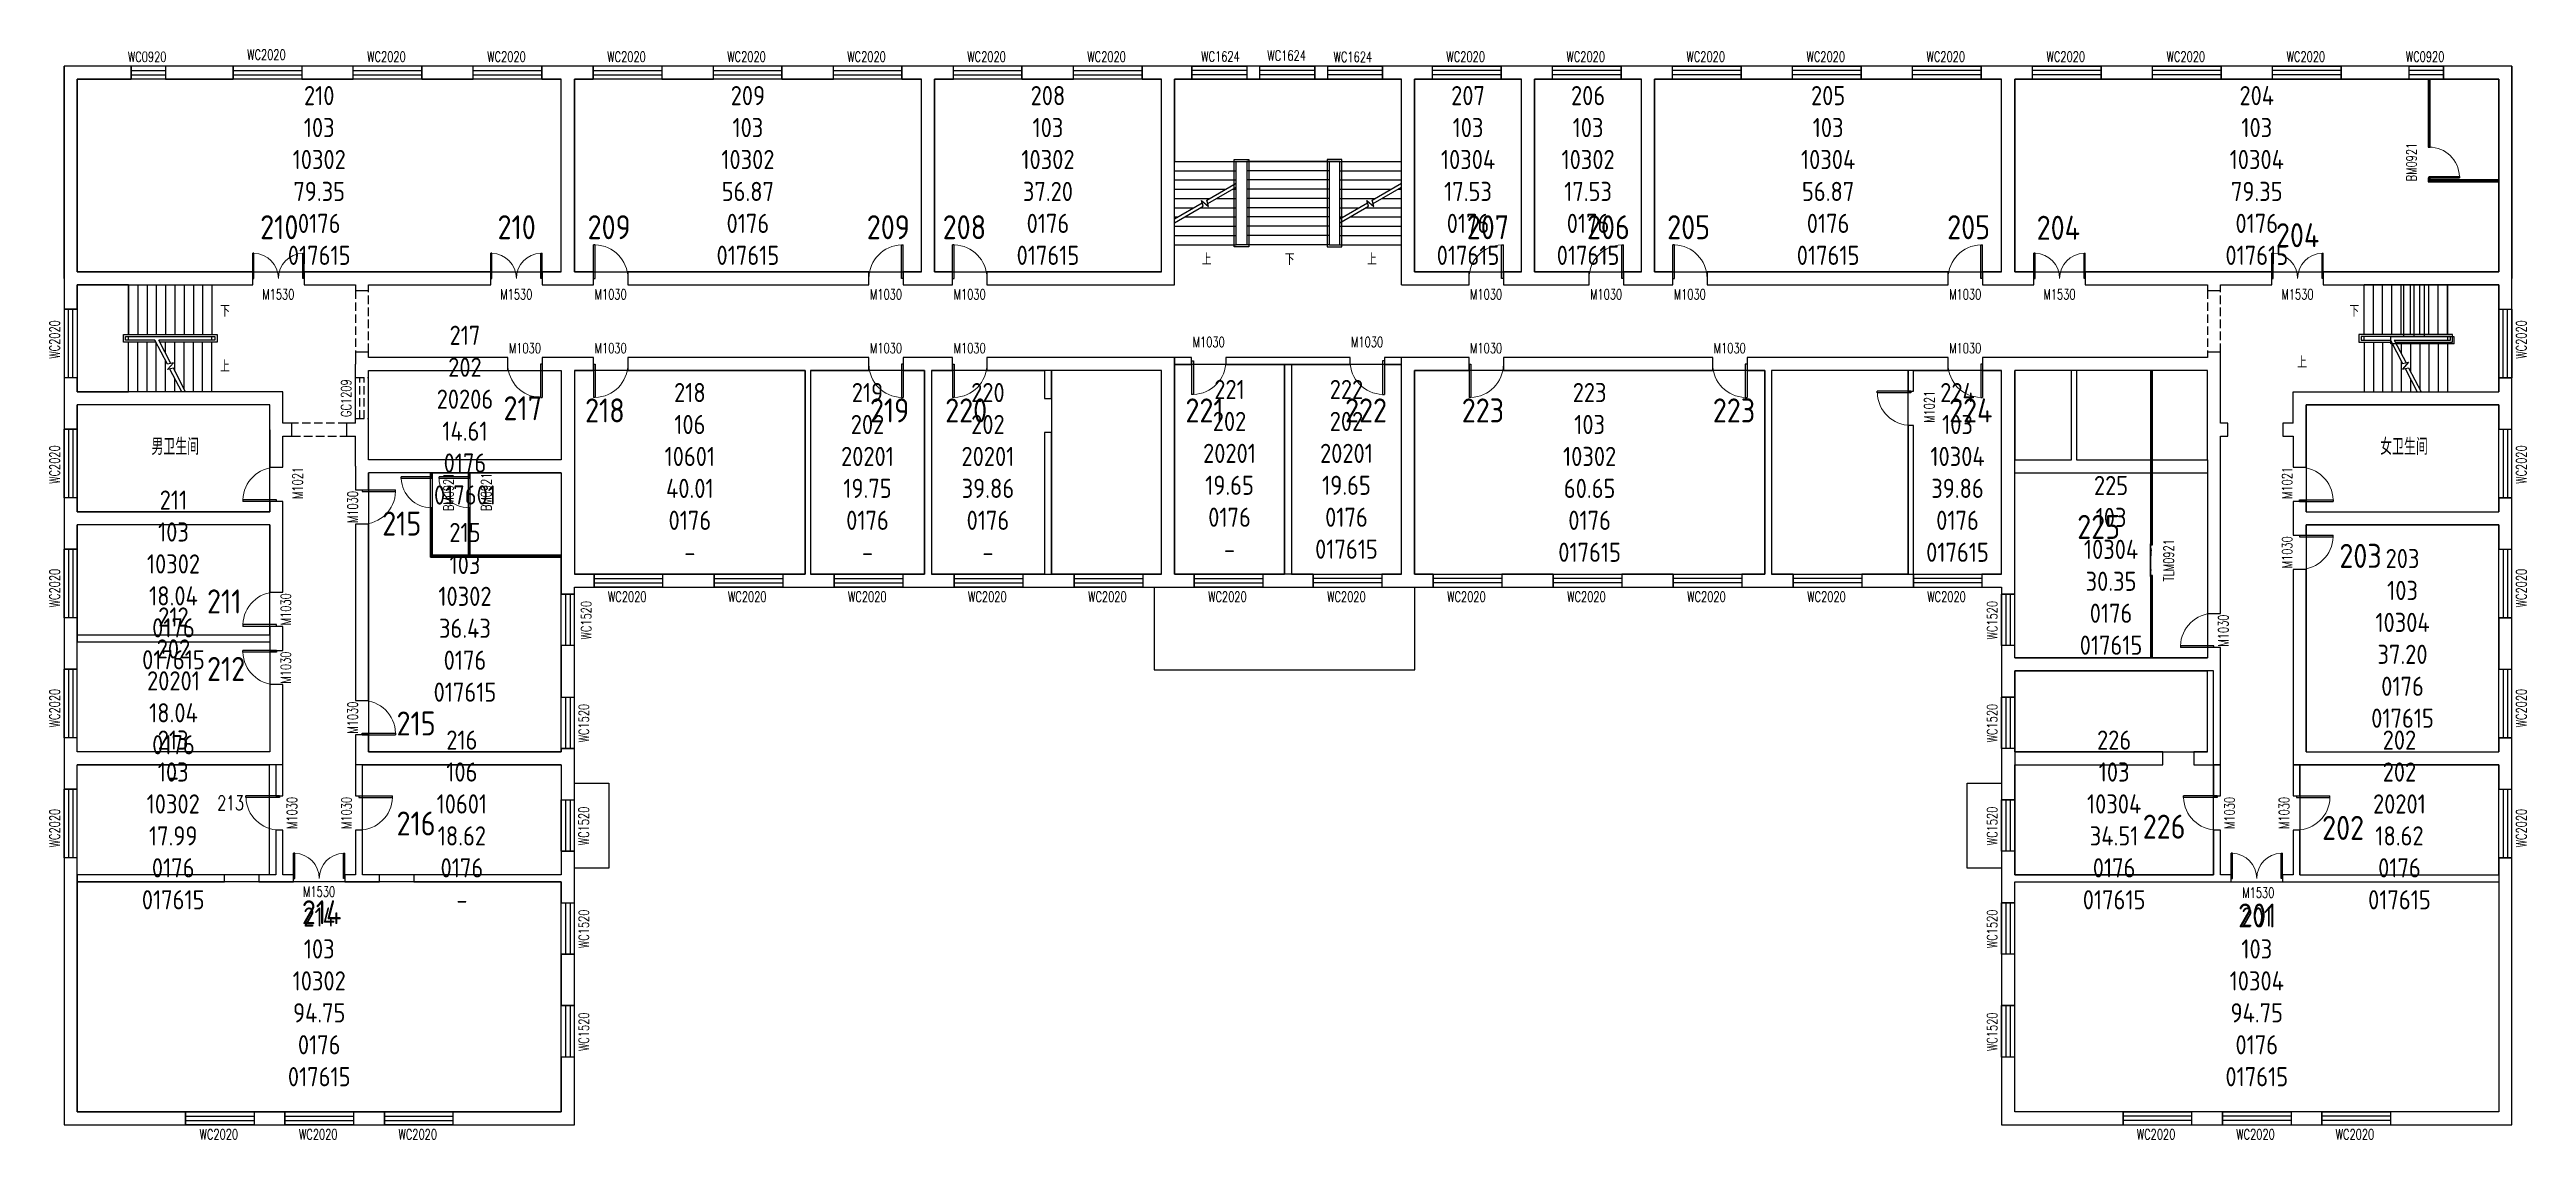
# Model space of a CAD drawing. Extents: x 12744 to 84972, y 151491 to 183278.
import ezdxf

# ---------------------------------------------------------------- set-up
doc = ezdxf.new("R2010")
doc.units = 0
doc.header["$LTSCALE"] = 1000
doc.header["$MEASUREMENT"] = 0
doc.linetypes.add('DASH', pattern=[0.35, 0.25, -0.1])
for name, color, linetype in [('body', 30, 'Continuous'), ('GROS', 6, 'Continuous'), ('name', 1, 'Continuous'), ('RM', 4, 'Continuous'), ('RM$', 5, 'Continuous'), ('RM$TXT', 5, 'Continuous')]:
    doc.layers.add(name, color=color, linetype=linetype)
doc.styles.add('_TCH_DIM', font='SIMPLEX', dxfattribs={"bigfont": 'GBCBIG'})
doc.styles.add('_TCH_SPACE', font='SIMPLEX', dxfattribs={"height": 5, "bigfont": 'GBCBIG'})
doc.styles.add('_TCH_WINDOW', font='SIMPLEX', dxfattribs={"height": 3.5, "bigfont": 'GBCBIG'})
doc.styles.add('HZ', font='gbenor.shx', dxfattribs={"bigfont": 'hztxt.shx'})

msp = doc.modelspace()

# ---------------------------------------------------------------- texts
at = {"layer": 'body', "style": '_TCH_DIM'}
for s, p in [('上', (46344, 176995)), ('下', (48763, 176995)), ('下', (48763, 176995)), ('上', (51164, 176995)), ('下', (17718, 175485)), ('下', (79808, 175485)), ('上', (17718, 173875)), ('上', (78285, 173990))]:
    msp.add_text(s, height=338, dxfattribs=at).set_placement(p)
at = {"layer": 'body', "style": '_TCH_WINDOW', "width": 0.705882}
msp.add_text('GC1209', height=297.5, rotation=90, dxfattribs=at).set_placement((21542, 172560))
at = {"layer": 'name'}
for s, height, style, p in [('210', 700, 'HZ', (18887, 177746)), ('210', 700, 'HZ', (25809, 177746)), ('209', 700, 'HZ', (28435, 177746)), ('209', 700, 'HZ', (36576, 177746)), ('208', 700, 'HZ', (38789, 177746)), ('207', 700, 'HZ', (54071, 177746)), ('206', 700, 'HZ', (57577, 177746)), ('205', 700, 'HZ', (59915, 177746)), ('205', 700, 'HZ', (68080, 177746)), ('204', 700, 'HZ', (70690, 177730)), ('204', 700, 'HZ', (77667, 177513)), ('217', 700, 'HZ', (25982, 172467)), ('218', 700, 'HZ', (28361, 172403)), ('219', 700, 'HZ', (36668, 172403)), ('220', 700, 'HZ', (38862, 172403)), ('221', 700, 'HZ', (45868, 172403)), ('222', 700, 'HZ', (50522, 172403)), ('223', 700, 'HZ', (53925, 172403)), ('223', 700, 'HZ', (61247, 172403)), ('224', 700, 'HZ', (68136, 172403)), ('男卫生间', 482.3, '_TCH_SPACE', (15715, 171455)), ('女卫生间', 482.3, '_TCH_SPACE', (80707, 171455)), ('215', 700, 'HZ', (22445, 169103)), ('225', 700, 'HZ', (71873, 169006)), ('203', 700, 'HZ', (79516, 168161)), ('211', 700, 'HZ', (17337, 166833)), ('212', 700, 'HZ', (17337, 164863)), ('215', 700, 'HZ', (22864, 163273)), ('216', 700, 'HZ', (22864, 160356)), ('226', 700, 'HZ', (73783, 160264)), ('202', 700, 'HZ', (79013, 160228)), ('214', 700, 'HZ', (20103, 157767)), ('201', 700, 'HZ', (76564, 157673))]:
    msp.add_text(s, height=height, dxfattribs=dict(at, style=style)).set_placement(p)
at = {"layer": 'name', "style": '_TCH_SPACE', "width": 0.705882}
msp.add_text('213', height=425, dxfattribs=at).set_placement((17637, 161093))
at = {"layer": 'RM$TXT', "char_height": 558.8, "attachment_point": 8, "style": 'HZ'}
for s, insert in [('210^M^J103^M^J10302^M^J79.35^M^J0176^M^J017615^M^J', (20608, 176997)), ('209^M^J103^M^J10302^M^J56.87^M^J0176^M^J017615^M^J', (33108, 176997)), ('208^M^J103^M^J10302^M^J37.20^M^J0176^M^J017615^M^J', (41858, 176997)), ('207^M^J103^M^J10304^M^J17.53^M^J0176^M^J017615^M^J', (54108, 176997)), ('206^M^J103^M^J10302^M^J17.53^M^J0176^M^J017615^M^J', (57608, 176997)), ('205^M^J103^M^J10304^M^J56.87^M^J0176^M^J017615^M^J', (64608, 176997)), ('204^M^J103^M^J10304^M^J79.35^M^J0176^M^J017615^M^J', (77108, 176997)), ('217^M^J202^M^J20206^M^J14.61^M^J0176^M^J017601^M^J', (24858, 170007)), ('218^M^J106^M^J10601^M^J40.01^M^J0176^M^J-^M^J', (31416, 168337)), ('219^M^J202^M^J20201^M^J19.75^M^J0176^M^J-^M^J', (36596, 168337)), ('220^M^J202^M^J20201^M^J39.86^M^J0176^M^J-^M^J', (40108, 168337)), ('221^M^J202^M^J20201^M^J19.65^M^J0176^M^J-^M^J', (47153, 168427)), ('222^M^J202^M^J20201^M^J19.65^M^J0176^M^J017615^M^J', (50563, 168427)), ('223^M^J103^M^J10302^M^J60.65^M^J0176^M^J017615^M^J', (57653, 168337)), ('224^M^J103^M^J10304^M^J39.86^M^J0176^M^J017615^M^J', (68381, 168337)), ('225^M^J103^M^J10304^M^J30.35^M^J0176^M^J017615^M^J', (72858, 165627)), ('211^M^J103^M^J10302^M^J18.04^M^J0176^M^J017615^M^J', (16358, 165202)), ('215^M^J103^M^J10302^M^J36.43^M^J0176^M^J017615^M^J', (24858, 164257)), ('203^M^J103^M^J10304^M^J37.20^M^J0176^M^J017615^M^J', (81358, 163497)), ('212^M^J202^M^J20201^M^J18.04^M^J0176^M^J-^M^J', (16358, 161792)), ('213^M^J103^M^J10302^M^J17.99^M^J0176^M^J017615^M^J', (16350, 158202)), ('216^M^J106^M^J10601^M^J18.62^M^J0176^M^J-^M^J', (24768, 158202)), ('226^M^J103^M^J10304^M^J34.51^M^J0176^M^J017615^M^J', (72948, 158202)), ('202^M^J202^M^J20201^M^J18.62^M^J0176^M^J017615^M^J', (81268, 158202)), ('214^M^J103^M^J10302^M^J94.75^M^J0176^M^J017615^M^J', (20608, 153042)), ('201^M^J103^M^J10304^M^J94.75^M^J0176^M^J017615^M^J', (77108, 153042))]:
    msp.add_mtext(s, dxfattribs=dict(at, insert=insert))

# ---------------------------------------------------------------- blocks, each defined once
blk = doc.blocks.new('$TCHSYS$WIN2D')
for p, q in [((-0.5, 0.5), (0.5, 0.5)), ((-0.5, 0.5), (-0.5, -0.5)), ((0.5, 0.5), (0.5, -0.5)), ((0.5, 0.167), (-0.5, 0.167)), ((0.5, -0.167), (-0.5, -0.167)), ((-0.5, -0.5), (0.5, -0.5))]:
    blk.add_line(p, q)
blk = doc.blocks.new('$DorLib2D$00000002')
for p, q in [((-0.5, 0), (-0.5, 0.4875)), ((-0.475, 0.4875), (-0.5, 0.4875)), ((-0.475, 0), (-0.475, 0.4875)), ((0.475, 0), (0.475, 0.4875)), ((0.475, 0.4875), (0.5, 0.4875)), ((0.5, 0), (0.5, 0.4875)), ((-0.5, 0), (-0.475, 0)), ((0.5, 0), (0.475, 0))]:
    blk.add_line(p, q)
at = {"lineweight": 13}
for centre, start, end in [((-0.4875, 0), 0, 88.53072), ((0.4875, 0), 91.46928, 180)]:
    blk.add_arc(centre, 0.4875, start, end, dxfattribs=at)
blk = doc.blocks.new('$DorLib2D$00000001')
for p, q in [((0.45, 0.975), (0.5, 0.975)), ((0.45, 0), (0.45, 0.975)), ((0.5, 0), (0.5, 0.975)), ((0.5, 0), (0.45, 0))]:
    blk.add_line(p, q)
at = {"lineweight": 13}
blk.add_arc((0.475, 0), 0.975, 91.46928, 180, dxfattribs=at)
blk = doc.blocks.new('$DorLib2D$00000130')
at = {"color": 0, "linetype": 'Continuous'}
for p, q in [((-0.533, 0.66), (-0.533, 0.513)), ((0, 0.66), (-0.533, 0.66)), ((0, 0.513), (-0.533, 0.513)), ((-0.385, 0.269), (-0.14, 0.269)), ((-0.385, 0.269), (-0.3, 0.214)), ((-0.3, 0.214), (-0.3, 0.269)), ((0, 0.513), (0, 0.66)), ((0.533, 0.66), (0, 0.66)), ((0.533, 0.513), (0, 0.513)), ((0.385, 0.269), (0.14, 0.269)), ((0.3, 0.214), (0.3, 0.269)), ((0.385, 0.269), (0.3, 0.214)), ((0.533, 0.66), (0.533, 0.513))]:
    blk.add_line(p, q, dxfattribs=at)

# ---------------------------------------------------------------- linework, layer by layer
msp.add_line((82168, 182415), (82108, 182415))
at = {"layer": 'body'}
for p, q in [((15123, 182795), (13168, 182795)), ((13168, 176605), (13168, 182795)), ((15123, 182415), (15123, 182795)), ((18101, 182795), (16123, 182795)), ((16123, 182795), (16123, 182415)), ((18101, 182415), (18101, 182795)), ((21601, 182795), (20101, 182795)), ((20101, 182795), (20101, 182415)), ((21601, 182415), (21601, 182795)), ((25101, 182795), (23601, 182795)), ((23601, 182795), (23601, 182415)), ((25101, 182415), (25101, 182795)), ((27858, 182795), (27101, 182795)), ((27101, 182795), (27101, 182415)), ((28601, 182795), (27858, 182795)), ((28601, 182415), (28601, 182795)), ((32101, 182795), (30601, 182795)), ((30601, 182795), (30601, 182415)), ((32101, 182415), (32101, 182795)), ((35601, 182795), (34101, 182795)), ((34101, 182795), (34101, 182415)), ((35601, 182415), (35601, 182795)), ((38358, 182795), (37601, 182795)), ((37601, 182795), (37601, 182415)), ((39101, 182795), (38358, 182795)), ((39101, 182415), (39101, 182795)), ((42601, 182795), (41101, 182795)), ((41101, 182795), (41101, 182415)), ((42601, 182415), (42601, 182795)), ((45358, 182795), (44601, 182795)), ((44601, 182795), (44601, 182415)), ((46056, 182795), (45358, 182795)), ((46056, 182415), (46056, 182795)), ((48036, 182795), (47656, 182795)), ((47656, 182795), (47656, 182415)), ((48036, 182415), (48036, 182795)), ((50016, 182795), (49636, 182795)), ((49636, 182795), (49636, 182415)), ((50016, 182415), (50016, 182795)), ((52358, 182795), (51616, 182795)), ((51616, 182795), (51616, 182415)), ((53071, 182795), (52358, 182795)), ((53071, 182415), (53071, 182795)), ((55858, 182795), (55071, 182795)), ((55071, 182795), (55071, 182415)), ((56571, 182795), (55858, 182795)), ((56571, 182415), (56571, 182795)), ((59358, 182795), (58571, 182795)), ((58571, 182795), (58571, 182415)), ((60071, 182795), (59358, 182795)), ((60071, 182415), (60071, 182795)), ((63571, 182795), (62071, 182795)), ((62071, 182795), (62071, 182415)), ((63571, 182415), (63571, 182795)), ((67071, 182795), (65571, 182795)), ((65571, 182795), (65571, 182415)), ((67071, 182415), (67071, 182795)), ((69858, 182795), (69071, 182795)), ((69071, 182795), (69071, 182415)), ((70571, 182795), (69858, 182795)), ((70571, 182415), (70571, 182795)), ((74071, 182795), (72571, 182795)), ((72571, 182795), (72571, 182415)), ((74071, 182415), (74071, 182795)), ((77571, 182795), (76071, 182795)), ((76071, 182795), (76071, 182415)), ((77571, 182415), (77571, 182795)), ((81548, 182795), (79571, 182795)), ((79571, 182795), (79571, 182415)), ((81548, 182415), (81548, 182795)), ((84548, 182795), (82548, 182795)), ((82548, 182795), (82548, 182415)), ((84548, 182795), (84548, 179453)), ((13548, 182415), (15123, 182415)), ((13548, 176795), (13548, 182415)), ((16123, 182415), (18101, 182415)), ((20101, 182415), (21601, 182415)), ((23601, 182415), (25101, 182415)), ((27101, 182415), (27668, 182415)), ((27668, 176795), (27668, 182415)), ((28048, 182415), (28601, 182415)), ((28048, 176795), (28048, 182415)), ((30601, 182415), (32101, 182415)), ((34101, 182415), (35601, 182415)), ((37601, 182415), (38168, 182415)), ((38168, 176795), (38168, 182415)), ((38548, 182415), (39101, 182415)), ((38548, 176795), (38548, 182415)), ((41101, 182415), (42601, 182415)), ((44601, 182415), (45168, 182415)), ((45168, 176795), (45168, 182415)), ((45548, 182415), (46056, 182415)), ((45548, 176415), (45548, 182415)), ((52168, 182415), (45548, 182415)), ((45548, 182415), (45548, 180015)), ((47656, 182415), (48036, 182415)), ((49636, 182415), (50016, 182415)), ((51616, 182415), (52168, 182415)), ((52168, 176415), (52168, 182415)), ((52168, 180015), (52168, 182415)), ((52548, 182415), (53071, 182415)), ((52548, 176795), (52548, 182415)), ((55071, 182415), (55668, 182415)), ((55668, 176795), (55668, 182415)), ((56048, 182415), (56571, 182415)), ((56048, 176795), (56048, 182415)), ((58571, 182415), (59168, 182415)), ((59168, 176795), (59168, 182415)), ((59548, 182415), (60071, 182415)), ((59548, 176795), (59548, 182415)), ((62071, 182415), (63571, 182415)), ((65571, 182415), (67071, 182415)), ((69071, 182415), (69668, 182415)), ((69668, 176795), (69668, 182415)), ((70048, 182415), (70571, 182415)), ((70048, 176795), (70048, 182415)), ((72571, 182415), (74071, 182415)), ((76071, 182415), (77571, 182415)), ((79571, 182415), (81548, 182415)), ((82108, 182415), (82108, 180433)), ((82128, 180433), (82128, 182415)), ((82148, 180433), (82148, 182415)), ((82168, 180433), (82168, 182415)), ((82548, 182415), (84168, 182415)), ((84168, 182415), (84168, 179453)), ((45548, 178338), (45548, 180015)), ((45548, 180015), (47348, 180015)), ((45548, 180015), (52168, 180015)), ((47288, 177525), (47288, 180075)), ((47288, 180075), (47718, 180075)), ((47348, 179377), (47348, 180015)), ((47348, 177585), (47348, 180015)), ((47348, 180015), (47658, 180015)), ((47658, 180015), (47658, 177585)), ((50058, 180015), (47658, 180015)), ((47658, 180015), (47658, 177585)), ((47718, 180075), (47718, 177525)), ((50428, 180075), (49998, 180075)), ((49998, 180075), (49998, 177525)), ((50058, 180015), (50058, 177585)), ((50368, 180015), (50058, 180015)), ((50058, 180015), (50058, 177585)), ((50368, 178338), (50368, 180015)), ((50368, 180015), (52168, 180015)), ((50368, 177585), (50368, 180015)), ((50428, 177525), (50428, 180075)), ((52168, 179377), (52168, 180015)), ((82108, 180433), (82168, 180433)), ((45548, 179745), (47348, 179745)), ((45548, 179475), (47348, 179475)), ((45548, 179205), (47050, 179205)), ((46495, 178885), (47348, 179377)), ((46522, 178785), (47348, 179261)), ((47250, 179205), (47348, 179205)), ((47348, 177585), (47348, 179261)), ((50058, 179745), (47658, 179745)), ((50058, 179475), (47658, 179475)), ((50058, 179205), (47658, 179205)), ((50368, 179745), (52168, 179745)), ((50368, 179475), (52168, 179475)), ((50368, 179205), (51870, 179205)), ((51315, 178885), (52168, 179377)), ((51342, 178785), (52168, 179261)), ((52070, 179205), (52168, 179205)), ((52168, 177585), (52168, 179261)), ((82168, 179533), (82108, 179533)), ((82108, 179533), (82108, 179423)), ((82108, 179423), (84168, 179423)), ((82128, 179443), (82128, 179533)), ((82128, 179443), (84168, 179443)), ((82148, 179463), (82148, 179533)), ((82148, 179463), (84168, 179463)), ((82168, 179483), (82168, 179533)), ((82168, 179483), (84168, 179483)), ((84168, 179453), (84168, 176795)), ((84548, 179453), (84548, 176605)), ((45548, 178935), (46582, 178935)), ((45548, 178338), (46357, 178805)), ((45548, 178222), (46384, 178705)), ((45548, 178665), (46114, 178665)), ((46314, 178665), (47348, 178665)), ((46384, 178705), (46338, 178877)), ((46338, 178877), (46544, 178704)), ((46544, 178704), (46495, 178885)), ((46782, 178935), (47348, 178935)), ((50058, 178935), (47658, 178935)), ((50058, 178665), (47658, 178665)), ((50368, 178935), (51402, 178935)), ((50368, 178338), (51177, 178805)), ((50368, 178222), (51204, 178705)), ((50368, 178665), (50934, 178665)), ((51134, 178665), (52168, 178665)), ((51204, 178705), (51158, 178877)), ((51158, 178877), (51364, 178704)), ((51364, 178704), (51315, 178885)), ((51602, 178935), (52168, 178935)), ((45548, 178395), (45647, 178395)), ((45548, 177585), (45548, 178222)), ((45548, 178125), (47348, 178125)), ((45548, 177855), (47348, 177855)), ((45847, 178395), (47348, 178395)), ((50058, 178395), (47658, 178395)), ((50058, 178125), (47658, 178125)), ((50058, 177855), (47658, 177855)), ((50368, 178395), (50467, 178395)), ((50368, 177585), (50368, 178222)), ((50368, 178125), (52168, 178125)), ((50368, 177855), (52168, 177855)), ((50667, 178395), (52168, 178395)), ((45548, 177585), (47348, 177585)), ((47718, 177525), (47288, 177525)), ((47658, 177585), (47348, 177585)), ((50058, 177585), (47658, 177585)), ((49998, 177525), (50428, 177525)), ((50058, 177585), (50368, 177585)), ((50368, 177585), (52168, 177585)), ((13168, 176605), (13168, 175705)), ((18668, 176795), (13548, 176795)), ((13548, 175705), (13548, 176415)), ((13548, 176415), (18668, 176415)), ((15048, 176415), (13548, 176415)), ((13548, 176415), (13548, 173295)), ((15048, 176415), (17478, 176415)), ((15048, 176415), (15048, 174965)), ((15048, 174965), (15048, 176415)), ((15318, 176415), (15318, 174965)), ((15588, 176415), (15588, 174965)), ((15858, 176415), (15858, 174965)), ((16128, 176415), (16128, 174965)), ((16398, 176415), (16398, 174965)), ((16668, 176415), (16668, 174965)), ((16938, 176415), (16938, 174965)), ((17208, 176415), (17208, 174965)), ((17478, 176415), (17478, 174965)), ((18668, 176415), (18668, 176795)), ((21858, 176795), (20168, 176795)), ((20168, 176795), (20168, 176415)), ((20168, 176415), (21668, 176415)), ((21668, 176415), (21668, 176255)), ((21668, 176255), (22048, 176255)), ((25608, 176795), (21858, 176795)), ((22048, 176255), (22048, 176415)), ((22048, 176415), (25608, 176415)), ((25608, 176415), (25608, 176795)), ((27668, 176795), (27108, 176795)), ((27108, 176795), (27108, 176415)), ((27108, 176415), (27858, 176415)), ((27858, 176415), (28608, 176415)), ((28608, 176795), (28048, 176795)), ((28608, 176415), (28608, 176795)), ((36638, 176795), (29608, 176795)), ((29608, 176795), (29608, 176415)), ((29608, 176415), (36638, 176415)), ((36638, 176415), (36638, 176795)), ((38168, 176795), (37638, 176795)), ((37638, 176795), (37638, 176415)), ((37638, 176415), (38358, 176415)), ((38358, 176415), (39078, 176415)), ((39078, 176795), (38548, 176795)), ((39078, 176415), (39078, 176795)), ((45168, 176795), (40078, 176795)), ((40078, 176795), (40078, 176415)), ((40078, 176415), (45548, 176415)), ((52168, 176415), (54138, 176415)), ((54138, 176795), (52548, 176795)), ((54138, 176415), (54138, 176795)), ((55668, 176795), (55138, 176795)), ((55138, 176795), (55138, 176415)), ((55138, 176415), (55858, 176415)), ((55858, 176415), (57638, 176415)), ((57638, 176795), (56048, 176795)), ((57638, 176415), (57638, 176795)), ((59168, 176795), (58638, 176795)), ((58638, 176795), (58638, 176415)), ((58638, 176415), (59358, 176415)), ((59358, 176415), (60078, 176415)), ((60078, 176795), (59548, 176795)), ((60078, 176415), (60078, 176795)), ((68108, 176795), (61078, 176795)), ((61078, 176795), (61078, 176415)), ((61078, 176415), (68108, 176415)), ((68108, 176415), (68108, 176795)), ((69668, 176795), (69108, 176795)), ((69108, 176795), (69108, 176415)), ((69108, 176415), (69858, 176415)), ((69858, 176415), (70608, 176415)), ((70608, 176795), (70048, 176795)), ((70608, 176415), (70608, 176795)), ((75858, 176795), (72108, 176795)), ((72108, 176795), (72108, 176415)), ((72108, 176415), (75668, 176415)), ((75668, 176415), (75668, 176255)), ((75668, 176255), (76048, 176255)), ((77548, 176795), (75858, 176795)), ((76048, 176255), (76048, 176415)), ((76048, 176415), (77548, 176415)), ((77548, 176415), (77548, 176795)), ((84168, 176795), (79048, 176795)), ((79048, 176795), (79048, 176415)), ((79048, 176415), (84168, 176415)), ((82668, 176415), (80238, 176415)), ((80238, 174965), (80238, 176415)), ((80508, 174965), (80508, 176415)), ((80778, 174965), (80778, 176415)), ((81048, 174965), (81048, 176415)), ((81318, 174965), (81318, 176415)), ((81394, 174895), (81394, 176415)), ((81588, 174965), (81588, 176415)), ((81694, 174895), (81694, 176415)), ((81858, 174965), (81858, 176415)), ((81994, 174895), (81994, 176415)), ((82128, 174965), (82128, 176415)), ((82398, 174965), (82398, 176415)), ((82668, 174965), (82668, 176415)), ((84168, 176415), (82668, 176415)), ((82668, 176415), (82668, 174965)), ((84168, 176415), (84168, 175705)), ((84168, 173295), (84168, 176415)), ((84548, 175705), (84548, 176605)), ((13168, 175705), (13548, 175705)), ((84168, 175705), (84548, 175705)), ((14898, 174745), (14898, 174965)), ((14898, 174965), (17628, 174965)), ((14958, 174805), (14958, 174905)), ((14958, 174905), (17568, 174905)), ((15814, 174805), (14958, 174805)), ((15048, 174905), (17478, 174905)), ((15048, 174805), (15048, 174905)), ((15814, 174805), (15048, 174805)), ((16180, 174100), (15814, 174805)), ((17478, 174805), (15927, 174805)), ((16281, 174123), (15927, 174805)), ((17568, 174805), (15927, 174805)), ((17478, 174805), (17478, 174905)), ((17568, 174905), (17568, 174805)), ((17628, 174965), (17628, 174745)), ((80088, 174965), (80088, 174745)), ((82818, 174965), (80088, 174965)), ((80148, 174905), (80148, 174805)), ((82758, 174905), (80148, 174905)), ((80148, 174805), (81004, 174805)), ((82668, 174905), (80238, 174905)), ((80238, 174805), (80238, 174905)), ((80238, 174805), (81004, 174805)), ((81004, 174805), (81361, 174118)), ((82868, 174895), (81020, 174895)), ((81020, 174695), (81020, 174895)), ((81117, 174805), (82668, 174805)), ((81117, 174805), (81462, 174140)), ((81117, 174805), (82758, 174805)), ((82668, 174905), (82668, 174805)), ((82758, 174805), (82758, 174905)), ((82818, 174745), (82818, 174965)), ((82868, 174695), (82868, 174895)), ((15846, 174745), (14898, 174745)), ((15048, 173295), (15048, 174745)), ((15048, 173295), (15048, 174745)), ((15318, 173295), (15318, 174745)), ((15588, 173295), (15588, 174745)), ((15858, 173295), (15858, 174721)), ((17628, 174745), (15958, 174745)), ((16128, 174418), (16128, 174745)), ((16128, 173295), (16128, 174201)), ((16363, 174141), (16180, 174100)), ((16181, 173943), (16363, 174141)), ((16398, 173898), (16398, 174745)), ((16668, 173379), (16668, 174745)), ((16938, 173295), (16938, 174745)), ((17208, 173295), (17208, 174745)), ((17478, 173295), (17478, 174745)), ((22048, 174455), (21668, 174455)), ((21668, 174455), (21668, 174105)), ((21668, 172380), (21668, 174105)), ((22048, 174295), (22048, 174455)), ((26108, 174295), (22048, 174295)), ((26108, 173915), (26108, 174295)), ((27858, 174295), (27108, 174295)), ((27108, 174295), (27108, 173915)), ((28608, 174295), (27858, 174295)), ((28608, 173915), (28608, 174295)), ((34858, 174295), (29608, 174295)), ((29608, 174295), (29608, 173915)), ((36638, 174295), (34858, 174295)), ((36638, 173915), (36638, 174295)), ((38358, 174295), (37638, 174295)), ((37638, 174295), (37638, 173915)), ((39078, 174295), (38358, 174295)), ((39078, 173915), (39078, 174295)), ((41858, 174295), (40078, 174295)), ((40078, 174295), (40078, 173915)), ((45548, 174295), (41858, 174295)), ((45548, 167975), (45548, 174295)), ((46048, 174295), (45548, 174295)), ((45548, 174295), (45548, 174095)), ((45548, 174095), (46048, 174095)), ((46048, 174095), (46048, 174295)), ((50668, 174295), (47048, 174295)), ((47048, 174295), (47048, 174095)), ((47048, 174095), (50668, 174095)), ((48758, 174095), (48758, 167975)), ((48958, 174095), (48758, 174095)), ((48958, 174095), (48958, 167975)), ((50668, 174095), (50668, 174295)), ((52168, 174295), (51668, 174295)), ((51668, 174295), (51668, 174095)), ((51668, 174095), (52168, 174095)), ((52168, 167975), (52168, 174295)), ((52168, 174095), (52168, 174295)), ((54138, 174295), (52168, 174295)), ((54138, 173915), (54138, 174295)), ((61243, 174295), (55138, 174295)), ((55138, 174295), (55138, 173915)), ((61243, 173915), (61243, 174295)), ((62843, 174295), (62243, 174295)), ((62243, 174295), (62243, 173915)), ((67018, 174295), (62843, 174295)), ((68108, 174295), (67018, 174295)), ((68108, 173915), (68108, 174295)), ((69858, 174295), (69108, 174295)), ((69108, 174295), (69108, 173915)), ((75668, 174295), (69858, 174295)), ((76048, 174455), (75668, 174455)), ((75668, 174455), (75668, 174295)), ((76048, 174105), (76048, 174455)), ((76048, 172380), (76048, 174105)), ((80088, 174745), (81036, 174745)), ((80238, 174745), (80238, 173295)), ((80508, 174745), (80508, 173295)), ((80778, 174745), (80778, 173295)), ((82868, 174695), (81020, 174695)), ((81048, 174721), (81048, 173295)), ((81148, 174745), (82818, 174745)), ((81318, 174745), (81318, 174418)), ((81318, 174201), (81318, 173295)), ((81535, 174157), (81354, 173958)), ((81361, 174118), (81535, 174157)), ((81588, 174745), (81588, 173898)), ((81858, 174745), (81858, 173379)), ((82128, 174745), (82128, 173295)), ((82398, 174745), (82398, 173295)), ((82668, 174745), (82668, 173295)), ((82668, 174745), (82668, 173295)), ((13548, 173705), (13168, 173705)), ((13168, 173705), (13168, 173105)), ((13548, 173295), (13548, 173705)), ((16355, 173981), (16181, 173943)), ((16599, 173295), (16254, 173959)), ((16712, 173295), (16355, 173981)), ((16398, 173295), (16398, 173681)), ((22048, 173915), (26108, 173915)), ((22048, 172190), (22048, 173915)), ((27108, 173915), (27668, 173915)), ((27668, 173915), (27668, 171315)), ((28048, 173915), (28048, 171125)), ((28048, 173915), (28608, 173915)), ((29608, 173915), (34783, 173915)), ((34783, 173915), (34783, 167975)), ((34933, 173915), (36638, 173915)), ((34933, 173915), (34933, 167975)), ((37638, 173915), (38258, 173915)), ((38258, 173915), (38258, 167975)), ((38458, 173915), (38458, 167975)), ((38458, 173915), (39078, 173915)), ((40078, 173915), (41758, 173915)), ((41758, 173915), (41758, 173105)), ((45168, 173915), (41958, 173915)), ((41958, 173105), (41958, 173915)), ((45168, 167975), (45168, 173915)), ((52548, 167975), (52548, 173915)), ((52548, 173915), (54138, 173915)), ((55138, 173915), (61243, 173915)), ((55758, 173915), (55958, 173915)), ((62243, 173915), (62758, 173915)), ((62758, 173915), (62758, 167975)), ((62958, 173915), (62958, 167975)), ((66943, 173915), (62958, 173915)), ((66943, 173915), (66943, 173315)), ((67093, 173915), (68108, 173915)), ((67093, 173315), (67093, 173915)), ((69108, 173915), (69668, 173915)), ((69668, 171125), (69668, 173915)), ((75668, 173915), (70048, 173915)), ((70048, 171315), (70048, 173915)), ((71853, 173915), (71703, 173915)), ((74008, 173915), (74008, 168835)), ((74028, 168835), (74028, 173915)), ((74048, 168835), (74048, 173915)), ((74068, 168835), (74068, 173915)), ((75668, 172190), (75668, 173915)), ((81354, 173958), (81536, 173999)), ((81435, 173976), (81789, 173295)), ((81536, 173999), (81902, 173295)), ((81588, 173681), (81588, 173295)), ((84548, 173705), (84168, 173705)), ((84168, 173705), (84168, 173295)), ((84548, 173105), (84548, 173705)), ((13168, 173105), (13168, 172205)), ((19548, 173295), (13548, 173295)), ((13548, 173295), (15048, 173295)), ((19168, 172915), (13548, 172915)), ((13548, 172205), (13548, 172915)), ((16599, 173295), (15048, 173295)), ((17478, 173295), (16712, 173295)), ((19168, 172190), (19168, 172915)), ((19548, 172380), (19548, 173295)), ((41758, 173105), (41958, 173105)), ((66943, 173315), (67093, 173315)), ((78168, 173295), (84168, 173295)), ((78168, 172380), (78168, 173295)), ((78548, 172915), (84168, 172915)), ((78548, 172190), (78548, 172915)), ((80238, 173295), (81789, 173295)), ((81902, 173295), (82668, 173295)), ((82668, 173295), (84168, 173295)), ((84168, 172915), (84168, 172205)), ((84548, 172205), (84548, 173105)), ((13168, 172205), (13548, 172205)), ((19168, 172190), (19168, 171095)), ((19808, 172380), (19548, 172380)), ((19548, 171095), (19548, 172000)), ((19548, 172000), (19808, 172000)), ((19808, 172000), (19808, 172380)), ((21668, 172380), (21408, 172380)), ((21408, 172380), (21408, 172000)), ((21408, 172000), (21668, 172000)), ((21668, 171125), (21668, 172000)), ((22048, 171315), (22048, 172190)), ((41958, 172105), (41758, 172105)), ((41758, 172105), (41758, 167975)), ((41958, 167975), (41958, 172105)), ((67093, 172315), (66943, 172315)), ((66943, 172315), (66943, 167975)), ((67093, 167975), (67093, 172315)), ((75668, 171315), (75668, 172190)), ((76263, 172380), (76048, 172380)), ((76048, 171125), (76048, 172000)), ((76048, 172000), (76263, 172000)), ((76263, 172000), (76263, 172380)), ((78168, 172380), (77863, 172380)), ((77863, 172380), (77863, 172000)), ((77863, 172000), (78168, 172000)), ((78168, 172000), (78168, 171095)), ((78548, 171095), (78548, 172190)), ((84168, 172205), (84548, 172205)), ((23879, 171315), (22048, 171315)), ((24979, 171315), (23879, 171315)), ((27668, 171315), (24979, 171315)), ((70048, 170935), (70048, 171315)), ((75668, 171315), (75668, 170935)), ((19168, 171095), (19548, 171095)), ((21668, 171125), (21668, 170435)), ((22048, 170435), (22048, 170935)), ((23879, 170935), (22048, 170935)), ((23849, 170935), (23849, 170814)), ((23849, 170814), (23909, 170814)), ((23869, 170814), (23869, 170935)), ((24979, 170935), (23879, 170935)), ((23889, 170814), (23889, 170935)), ((23909, 170814), (23909, 170935)), ((24949, 170935), (24949, 170814)), ((24949, 170814), (25009, 170814)), ((24969, 170814), (24969, 170935)), ((27668, 170935), (24979, 170935)), ((24989, 170814), (24989, 170935)), ((25009, 170814), (25009, 170935)), ((27668, 170935), (27668, 168505)), ((28048, 171125), (28048, 168505)), ((69668, 167975), (69668, 171125)), ((70048, 167785), (70048, 170935)), ((75668, 170935), (75668, 166835)), ((76048, 166835), (76048, 171125)), ((78168, 171095), (78548, 171095)), ((13548, 170205), (13168, 170205)), ((13168, 170205), (13168, 169605)), ((13548, 169795), (13548, 170205)), ((19168, 169795), (13548, 169795)), ((19548, 170095), (19168, 170095)), ((19168, 170095), (19168, 169795)), ((19548, 169605), (19548, 170095)), ((21668, 170435), (22048, 170435)), ((23909, 169914), (23849, 169914)), ((23849, 169914), (23849, 168475)), ((23869, 168495), (23869, 169914)), ((23889, 168515), (23889, 169914)), ((23909, 168535), (23909, 169914)), ((25009, 169914), (24949, 169914)), ((24949, 169914), (24949, 168535)), ((24969, 168515), (24969, 169914)), ((24989, 168495), (24989, 169914)), ((25009, 168535), (25009, 169914)), ((78548, 170095), (78168, 170095)), ((78168, 170095), (78168, 169605)), ((78548, 169795), (78548, 170095)), ((78548, 169795), (84168, 169795)), ((84548, 170205), (84168, 170205)), ((84168, 170205), (84168, 169795)), ((84548, 169605), (84548, 170205)), ((13168, 169605), (13168, 168705)), ((19168, 169415), (13548, 169415)), ((13548, 168705), (13548, 169415)), ((19168, 169415), (19168, 167455)), ((19548, 167455), (19548, 169605)), ((22048, 169435), (21668, 169435)), ((21668, 169435), (21668, 164295)), ((22048, 164295), (22048, 169435)), ((78168, 169605), (78168, 169115)), ((78168, 169115), (78548, 169115)), ((78548, 169115), (78548, 169415)), ((78548, 169415), (84168, 169415)), ((84168, 169415), (84168, 168705)), ((84548, 168705), (84548, 169605)), ((13168, 168705), (13548, 168705)), ((23849, 168475), (24979, 168475)), ((23869, 168495), (24979, 168495)), ((23889, 168515), (24979, 168515)), ((23909, 168535), (24949, 168535)), ((24969, 168495), (27668, 168495)), ((24979, 168475), (27668, 168475)), ((24989, 168515), (27668, 168515)), ((25009, 168535), (27668, 168535)), ((27668, 168505), (27668, 167785)), ((28048, 168505), (28048, 167975)), ((74008, 168835), (74068, 168835)), ((84168, 168705), (84548, 168705)), ((27668, 167785), (27668, 167395)), ((28623, 167975), (28048, 167975)), ((28048, 167395), (28048, 167595)), ((28048, 167595), (28623, 167595)), ((28623, 167595), (28623, 167975)), ((32123, 167975), (30623, 167975)), ((30623, 167975), (30623, 167595)), ((30623, 167595), (32123, 167595)), ((32123, 167595), (32123, 167975)), ((34783, 167975), (34123, 167975)), ((34123, 167975), (34123, 167595)), ((34123, 167595), (34858, 167595)), ((34858, 167595), (35623, 167595)), ((35623, 167975), (34933, 167975)), ((35623, 167595), (35623, 167975)), ((38258, 167975), (37623, 167975)), ((37623, 167975), (37623, 167595)), ((37623, 167595), (38358, 167595)), ((38358, 167595), (39123, 167595)), ((39123, 167975), (38458, 167975)), ((39123, 167595), (39123, 167975)), ((41758, 167975), (41123, 167975)), ((41123, 167975), (41123, 167595)), ((41123, 167595), (41858, 167595)), ((41858, 167595), (42623, 167595)), ((42623, 167975), (41958, 167975)), ((42623, 167595), (42623, 167975)), ((45168, 167975), (44623, 167975)), ((44623, 167975), (44623, 167595)), ((44623, 167595), (45358, 167595)), ((45358, 167595), (46123, 167595)), ((46123, 167975), (45548, 167975)), ((46123, 167595), (46123, 167975)), ((49593, 167975), (48123, 167975)), ((48123, 167975), (48123, 167595)), ((48123, 167595), (49593, 167595)), ((48958, 167975), (48758, 167975)), ((49593, 167595), (49593, 167975)), ((52168, 167975), (51593, 167975)), ((51593, 167975), (51593, 167595)), ((51593, 167595), (52358, 167595)), ((52358, 167595), (53093, 167595)), ((53093, 167975), (52548, 167975)), ((53093, 167595), (53093, 167975)), ((56593, 167975), (55093, 167975)), ((55093, 167975), (55093, 167595)), ((55093, 167595), (56593, 167595)), ((55758, 167975), (55958, 167975)), ((56593, 167595), (56593, 167975)), ((60093, 167975), (58593, 167975)), ((58593, 167975), (58593, 167595)), ((58593, 167595), (60093, 167595)), ((60093, 167595), (60093, 167975)), ((62758, 167975), (62093, 167975)), ((62093, 167975), (62093, 167595)), ((62093, 167595), (62858, 167595)), ((62858, 167595), (63593, 167595)), ((63593, 167975), (62958, 167975)), ((63593, 167595), (63593, 167975)), ((66943, 167975), (65593, 167975)), ((65593, 167975), (65593, 167595)), ((65593, 167595), (67018, 167595)), ((67018, 167595), (67093, 167595)), ((67093, 167595), (67093, 167975)), ((69668, 167975), (69093, 167975)), ((69093, 167975), (69093, 167595)), ((69093, 167595), (69668, 167595)), ((69668, 167595), (69668, 167395)), ((70048, 167395), (70048, 167785)), ((74068, 167935), (74008, 167935)), ((74008, 167935), (74008, 165535)), ((74028, 165535), (74028, 167935)), ((74048, 165535), (74048, 167935)), ((74068, 165535), (74068, 167935)), ((78548, 168115), (78168, 168115)), ((78168, 168115), (78168, 162415)), ((78548, 162795), (78548, 168115)), ((19168, 167455), (19548, 167455)), ((27668, 167395), (28048, 167395)), ((69668, 167395), (70048, 167395)), ((13548, 166705), (13168, 166705)), ((13168, 166705), (13168, 165205)), ((13548, 165205), (13548, 166705)), ((13548, 166205), (19168, 166205)), ((13548, 166205), (13548, 166005)), ((19548, 166455), (19168, 166455)), ((19168, 166455), (19168, 165755)), ((19168, 166205), (19168, 166005)), ((19548, 165755), (19548, 166455)), ((75668, 166835), (76048, 166835)), ((84168, 166705), (84168, 165205)), ((84548, 166705), (84168, 166705)), ((84548, 165205), (84548, 166705)), ((13548, 166005), (19168, 166005)), ((19168, 165755), (19548, 165755)), ((27668, 165895), (27668, 164395)), ((28048, 165895), (27668, 165895)), ((28048, 164395), (28048, 165895)), ((70048, 165895), (69668, 165895)), ((69668, 165895), (69668, 165345)), ((70048, 165535), (70048, 165895)), ((70048, 165535), (74038, 165535)), ((74038, 165535), (75668, 165535)), ((76048, 165835), (75668, 165835)), ((75668, 165835), (75668, 165535)), ((76048, 165345), (76048, 165835)), ((13168, 165205), (13548, 165205)), ((19548, 164755), (19168, 164755)), ((19168, 164755), (19168, 162795)), ((19548, 162415), (19548, 164755)), ((69668, 165345), (69668, 164395)), ((70048, 164395), (70048, 165155)), ((70048, 165155), (74038, 165155)), ((74038, 165155), (75668, 165155)), ((75668, 162795), (75668, 165155)), ((76048, 162415), (76048, 165345)), ((84168, 165205), (84548, 165205)), ((21668, 164295), (22048, 164295)), ((27668, 164395), (28048, 164395)), ((69668, 164395), (70048, 164395)), ((22048, 163295), (21668, 163295)), ((21668, 163295), (21668, 162415)), ((22048, 162795), (22048, 163295)), ((13548, 163205), (13168, 163205)), ((13168, 163205), (13168, 162605)), ((13168, 162605), (13168, 161705)), ((13548, 162795), (13548, 163205)), ((19168, 162795), (13548, 162795)), ((27668, 162795), (22048, 162795)), ((28048, 162895), (27668, 162895)), ((27668, 162895), (27668, 162795)), ((28048, 162605), (28048, 162895)), ((28048, 161395), (28048, 162605)), ((70048, 162895), (69668, 162895)), ((69668, 162895), (69668, 162605)), ((69668, 162605), (69668, 161395)), ((70048, 162795), (70048, 162895)), ((74368, 162795), (70048, 162795)), ((74368, 162415), (74368, 162795)), ((75668, 162795), (75268, 162795)), ((75268, 162795), (75268, 162415)), ((78548, 162795), (84168, 162795)), ((84548, 163205), (84168, 163205)), ((84168, 163205), (84168, 162795)), ((84548, 162605), (84548, 163205)), ((84548, 161705), (84548, 162605)), ((13548, 161705), (13548, 162415)), ((19548, 162415), (13548, 162415)), ((19348, 162415), (19348, 161515)), ((19548, 162415), (19348, 162415)), ((19548, 161515), (19548, 162415)), ((27668, 162415), (21668, 162415)), ((21668, 162415), (21668, 161515)), ((21868, 162415), (21668, 162415)), ((21868, 161515), (21868, 162415)), ((27668, 162415), (27668, 161395)), ((70048, 162415), (74368, 162415)), ((70048, 161395), (70048, 162415)), ((75268, 162415), (76048, 162415)), ((75848, 162415), (75848, 161515)), ((76048, 162415), (75848, 162415)), ((76048, 161515), (76048, 162415)), ((78168, 162415), (84168, 162415)), ((78168, 162415), (78168, 161515)), ((78368, 162415), (78168, 162415)), ((78368, 161515), (78368, 162415)), ((84168, 162415), (84168, 161705)), ((13168, 161705), (13548, 161705)), ((19348, 161515), (19548, 161515)), ((21668, 161515), (21868, 161515)), ((27668, 161395), (28048, 161395)), ((69668, 161395), (70048, 161395)), ((75848, 161515), (76048, 161515)), ((78168, 161515), (78368, 161515)), ((84168, 161705), (84548, 161705)), ((19548, 160515), (19348, 160515)), ((19348, 160515), (19348, 159205)), ((19548, 159205), (19548, 160515)), ((21868, 160515), (21668, 160515)), ((21668, 160515), (21668, 159205)), ((21868, 159205), (21868, 160515)), ((76048, 160515), (75848, 160515)), ((75848, 160515), (75848, 159205)), ((76048, 159205), (76048, 160515)), ((78368, 160515), (78168, 160515)), ((78168, 160515), (78168, 159205)), ((78368, 159205), (78368, 160515)), ((13548, 159705), (13168, 159705)), ((13168, 159705), (13168, 151915)), ((13548, 152295), (13548, 159705)), ((28048, 159895), (27668, 159895)), ((27668, 159895), (27668, 159205)), ((28048, 159105), (28048, 159895)), ((70048, 159895), (69668, 159895)), ((69668, 159895), (69668, 159105)), ((70048, 159205), (70048, 159895)), ((84548, 159705), (84168, 159705)), ((84168, 159705), (84168, 152295)), ((84548, 151915), (84548, 159705)), ((17848, 159205), (13548, 159205)), ((13548, 159205), (13548, 159005)), ((13548, 159005), (17848, 159005)), ((17848, 159005), (17848, 159205)), ((19348, 159205), (18848, 159205)), ((18848, 159205), (18848, 159005)), ((18848, 159005), (19448, 159005)), ((19448, 159005), (19858, 159005)), ((19858, 159205), (19548, 159205)), ((19858, 159005), (19858, 159205)), ((21668, 159205), (21358, 159205)), ((21358, 159205), (21358, 159005)), ((21358, 159005), (21768, 159005)), ((21768, 159005), (22368, 159005)), ((22368, 159205), (21868, 159205)), ((22368, 159005), (22368, 159205)), ((27668, 159205), (23368, 159205)), ((23368, 159205), (23368, 159005)), ((23368, 159005), (27668, 159005)), ((27668, 159005), (27668, 158395)), ((28048, 158395), (28048, 159105)), ((69668, 159105), (69668, 158395)), ((74348, 159205), (70048, 159205)), ((70048, 158395), (70048, 159005)), ((70048, 159005), (74348, 159005)), ((75848, 159205), (74348, 159205)), ((74348, 159005), (75948, 159005)), ((75948, 159005), (76358, 159005)), ((76358, 159205), (76048, 159205)), ((76358, 159005), (76358, 159205)), ((78168, 159205), (77858, 159205)), ((77858, 159205), (77858, 159005)), ((77858, 159005), (78268, 159005)), ((78268, 159005), (84168, 159005)), ((78368, 159205), (84168, 159205)), ((84168, 159205), (84168, 159005)), ((27668, 158395), (28048, 158395)), ((69668, 158395), (70048, 158395)), ((27668, 156895), (27668, 155395)), ((28048, 156895), (27668, 156895)), ((28048, 155395), (28048, 156895)), ((70048, 156895), (69668, 156895)), ((69668, 156895), (69668, 155395)), ((70048, 155395), (70048, 156895)), ((27668, 155395), (28048, 155395)), ((69668, 155395), (70048, 155395)), ((28048, 153895), (27668, 153895)), ((27668, 153895), (27668, 152295)), ((28048, 151915), (28048, 153895)), ((70048, 153895), (69668, 153895)), ((69668, 153895), (69668, 151915)), ((70048, 152295), (70048, 153895)), ((13168, 151915), (16708, 151915)), ((16708, 152295), (13548, 152295)), ((16708, 151915), (16708, 152295)), ((19608, 152295), (18708, 152295)), ((18708, 152295), (18708, 151915)), ((18708, 151915), (19608, 151915)), ((19608, 151915), (19608, 152295)), ((22508, 152295), (21608, 152295)), ((21608, 152295), (21608, 151915)), ((21608, 151915), (22508, 151915)), ((22508, 151915), (22508, 152295)), ((27668, 152295), (24508, 152295)), ((24508, 152295), (24508, 151915)), ((24508, 151915), (28048, 151915)), ((69668, 151915), (73208, 151915)), ((73208, 152295), (70048, 152295)), ((73208, 151915), (73208, 152295)), ((76108, 152295), (75208, 152295)), ((75208, 152295), (75208, 151915)), ((75208, 151915), (76108, 151915)), ((76108, 151915), (76108, 152295)), ((79008, 152295), (78108, 152295)), ((78108, 152295), (78108, 151915)), ((78108, 151915), (79008, 151915)), ((79008, 151915), (79008, 152295)), ((84168, 152295), (81008, 152295)), ((81008, 152295), (81008, 151915)), ((81008, 151915), (84548, 151915))]:
    msp.add_line(p, q, dxfattribs=at)
at = {"layer": 'body', "linetype": 'DASH'}
for p, q in [((21668, 176255), (21668, 174455)), ((22048, 174455), (22048, 176255)), ((75668, 176255), (75668, 174455)), ((76048, 174455), (76048, 176255)), ((21668, 173715, 1800), (22048, 173715, 1800)), ((21795, 172515, 1800), (21795, 173715, 1800)), ((21921, 172515, 1800), (21921, 173715, 1800)), ((21408, 172380), (19808, 172380)), ((19808, 172000), (21408, 172000)), ((21668, 172515, 1800), (22048, 172515, 1800))]:
    msp.add_line(p, q, dxfattribs=at)
at = {"layer": 'body'}
for points in [[(48858, 177450, 0, 0, 0), (48858, 181215, 0, 0, 0), (46448, 181215, 0, 0, 0), (46448, 179235, 80, 0, 0), (46448, 178935, 0, 0, 0)], [(48858, 177450, 0, 0, 0), (48858, 181215, 0, 0, 0), (51268, 181215, 0, 0, 0), (51268, 179235, 80, 0, 0), (51268, 178935, 0, 0, 0)], [(46448, 177450, 0, 0, 0), (46448, 178365, 80, 0, 0), (46448, 178665, 0, 0, 0)], [(51268, 177450, 0, 0, 0), (51268, 178365, 80, 0, 0), (51268, 178665, 0, 0, 0)], [(17613, 175660, 0, 0, 0), (14298, 175660, 0, 0, 0), (14298, 174050, 0, 0, 0), (15828, 174050, 80, 0, 0), (16128, 174050, 0, 0, 0)], [(80103, 175660, 0, 0, 0), (83418, 175660, 0, 0, 0), (83418, 174050, 0, 0, 0), (81888, 174050, 80, 0, 0), (81588, 174050, 0, 0, 0)], [(17613, 174050, 0, 0, 0), (16698, 174050, 80, 0, 0), (16398, 174050, 0, 0, 0)], [(78598, 174165, 0, 0, 0), (80168, 174165, 80, 0, 0), (80468, 174165, 0, 0, 0)]]:
    msp.add_lwpolyline(points, format="xyseb", dxfattribs=at)
msp.add_lwpolyline([(44958, 167595), (44958, 165185), (52558, 165185), (52558, 167595)], dxfattribs=at)
for points in [[(28048, 161883), (29050, 161883), (29050, 159406), (28048, 159406)], [(68666, 161883), (69668, 161883), (69668, 159406), (68666, 159406)]]:
    msp.add_lwpolyline(points, close=True, dxfattribs=at)
at = {"layer": 'GROS'}
msp.add_lwpolyline([(13168, 182795), (13168, 151915), (28048, 151915), (28048, 167595), (69668, 167595), (69668, 151915), (84548, 151915), (84548, 182795)], close=True, dxfattribs=at)
at = {"layer": 'RM'}
for points in [[(41958, 167975), (45168, 167975), (45168, 173915), (41958, 173915)], [(62958, 167975), (66943, 167975), (66943, 173915), (62958, 173915)], [(70048, 171315), (71703, 171315), (71703, 173915), (70048, 173915)], [(71853, 171315), (75668, 171315), (75668, 173915), (71853, 173915)], [(13548, 169795), (19168, 169795), (19168, 172915), (13548, 172915)], [(78548, 169795), (84168, 169795), (84168, 172915), (78548, 172915)], [(23909, 170935), (24949, 170935), (24949, 168535), (23909, 168535)], [(25009, 170935), (27668, 170935), (27668, 168535), (25009, 168535)], [(70048, 162795), (75668, 162795), (75668, 165155), (70048, 165155)]]:
    msp.add_lwpolyline(points, close=True, dxfattribs=at)
at = {"layer": 'RM$'}
for points in [[(13548, 176795), (27668, 176795), (27668, 182415), (13548, 182415)], [(28048, 176795), (38168, 176795), (38168, 182415), (28048, 182415)], [(38548, 176795), (45168, 176795), (45168, 182415), (38548, 182415)], [(52548, 176795), (55668, 176795), (55668, 182415), (52548, 182415)], [(56048, 176795), (59168, 176795), (59168, 182415), (56048, 182415)], [(59548, 176795), (69668, 176795), (69668, 182415), (59548, 182415)], [(70048, 182415), (70048, 176795), (84168, 176795), (84168, 179423), (84168, 182415), (82108, 182415)], [(45548, 167975), (48758, 167975), (48758, 174095), (45548, 174095)], [(48958, 167975), (52168, 167975), (52168, 174095), (48958, 174095)], [(22048, 173915), (27668, 173915), (27668, 171315), (22048, 171315)], [(28048, 167975), (34783, 167975), (34783, 173915), (28048, 173915)], [(34933, 167975), (38258, 167975), (38258, 173915), (34933, 173915)], [(38458, 167975), (45168, 167975), (45168, 173915), (38458, 173915)], [(52548, 167975), (62758, 167975), (62758, 173915), (52548, 173915)], [(62958, 167975), (69668, 167975), (69668, 173915), (62958, 173915)], [(70048, 170935), (75668, 170935), (75668, 165535), (70048, 165535)], [(13548, 166205), (19168, 166205), (19168, 169415), (13548, 169415)], [(78548, 162795), (84168, 162795), (84168, 169415), (78548, 169415)], [(13548, 166005), (19168, 166005), (19168, 162795), (13548, 162795)], [(70048, 159205), (75848, 159205), (75848, 165155), (70048, 165155)], [(13548, 162415), (19153, 162415), (19153, 159205), (13548, 159205)], [(21868, 162415), (27668, 162415), (27668, 159205), (21868, 159205)], [(78368, 159205), (84168, 159205), (84168, 162415), (78368, 162415)], [(13548, 152295), (27668, 152295), (27668, 159005), (13548, 159005)], [(70048, 159005), (84168, 159005), (84168, 152295), (70048, 152295)]]:
    msp.add_lwpolyline(points, close=True, dxfattribs=at)
msp.add_lwpolyline([(23849, 168475), (23849, 170935), (22048, 170935), (22048, 162795), (27668, 162795), (27668, 168475), (23889, 168515)], dxfattribs=at)

# ---------------------------------------------------------------- block references
at = {"layer": 'body'}
ref = msp.add_blockref('$TCHSYS$WIN2D', (15623, 182605), dxfattribs=dict(at, xscale=-1000, yscale=380, zscale=-1000))
ref.add_attrib('A', 'WC0920', (15028, 182917), dxfattribs={"layer": '0', "height": 297.5, "style": '_TCH_WINDOW', "width": 0.705882})
ref = msp.add_blockref('$TCHSYS$WIN2D', (19101, 182605), dxfattribs=dict(at, xscale=-2000, yscale=380, zscale=-2000))
ref.add_attrib('A', 'WC2020', (18506, 182980), dxfattribs={"layer": '0', "height": 297.5, "style": '_TCH_WINDOW', "width": 0.705882})
ref = msp.add_blockref('$TCHSYS$WIN2D', (22601, 182605), dxfattribs=dict(at, xscale=-2000, yscale=-380, zscale=-2000))
ref.add_attrib('A', 'WC2020', (22006, 182921), dxfattribs={"layer": '0', "height": 297.5, "style": '_TCH_WINDOW', "width": 0.705882})
ref = msp.add_blockref('$TCHSYS$WIN2D', (26101, 182605), dxfattribs=dict(at, xscale=-2000, yscale=-380, zscale=-2000))
ref.add_attrib('A', 'WC2020', (25506, 182921), dxfattribs={"layer": '0', "height": 297.5, "style": '_TCH_WINDOW', "width": 0.705882})
ref = msp.add_blockref('$TCHSYS$WIN2D', (29601, 182605), dxfattribs=dict(at, xscale=-2000, yscale=380, zscale=-2000))
ref.add_attrib('A', 'WC2020', (29006, 182919), dxfattribs={"layer": '0', "height": 297.5, "style": '_TCH_WINDOW', "width": 0.705882})
ref = msp.add_blockref('$TCHSYS$WIN2D', (33101, 182605), dxfattribs=dict(at, xscale=-2000, yscale=-380, zscale=-2000))
ref.add_attrib('A', 'WC2020', (32506, 182921), dxfattribs={"layer": '0', "height": 297.5, "style": '_TCH_WINDOW', "width": 0.705882})
ref = msp.add_blockref('$TCHSYS$WIN2D', (36601, 182605), dxfattribs=dict(at, xscale=-2000, yscale=-380, zscale=-2000))
ref.add_attrib('A', 'WC2020', (36006, 182921), dxfattribs={"layer": '0', "height": 297.5, "style": '_TCH_WINDOW', "width": 0.705882})
ref = msp.add_blockref('$TCHSYS$WIN2D', (40101, 182605), dxfattribs=dict(at, xscale=-2000, yscale=-380, zscale=-2000))
ref.add_attrib('A', 'WC2020', (39506, 182921), dxfattribs={"layer": '0', "height": 297.5, "style": '_TCH_WINDOW', "width": 0.705882})
ref = msp.add_blockref('$TCHSYS$WIN2D', (43601, 182605), dxfattribs=dict(at, xscale=-2000, yscale=-380, zscale=-2000))
ref.add_attrib('A', 'WC2020', (43006, 182921), dxfattribs={"layer": '0', "height": 297.5, "style": '_TCH_WINDOW', "width": 0.705882})
ref = msp.add_blockref('$TCHSYS$WIN2D', (46856, 182605), dxfattribs=dict(at, xscale=1600, yscale=380, zscale=1600))
ref.add_attrib('A', 'WC1624', (46326, 182927), dxfattribs={"layer": '0', "height": 297.5, "style": '_TCH_WINDOW', "width": 0.705882})
ref = msp.add_blockref('$TCHSYS$WIN2D', (48836, 182605), dxfattribs=dict(at, xscale=1600, yscale=-380, zscale=1600))
ref.add_attrib('A', 'WC1624', (48256, 182955), dxfattribs={"layer": '0', "height": 297.5, "style": '_TCH_WINDOW', "width": 0.705882})
ref = msp.add_blockref('$TCHSYS$WIN2D', (50816, 182605), dxfattribs=dict(at, xscale=1600, yscale=-380, zscale=1600))
ref.add_attrib('A', 'WC1624', (50186, 182913), dxfattribs={"layer": '0', "height": 297.5, "style": '_TCH_WINDOW', "width": 0.705882})
ref = msp.add_blockref('$TCHSYS$WIN2D', (54071, 182605), dxfattribs=dict(at, xscale=2000, yscale=-380, zscale=2000))
ref.add_attrib('A', 'WC2020', (53476, 182921), dxfattribs={"layer": '0', "height": 297.5, "style": '_TCH_WINDOW', "width": 0.705882})
ref = msp.add_blockref('$TCHSYS$WIN2D', (57571, 182605), dxfattribs=dict(at, xscale=2000, yscale=-380, zscale=2000))
ref.add_attrib('A', 'WC2020', (56976, 182921), dxfattribs={"layer": '0', "height": 297.5, "style": '_TCH_WINDOW', "width": 0.705882})
ref = msp.add_blockref('$TCHSYS$WIN2D', (61071, 182605), dxfattribs=dict(at, xscale=2000, yscale=-380, zscale=2000, rotation=359.9999999999999))
ref.add_attrib('A', 'WC2020', (60476, 182921), dxfattribs={"layer": '0', "height": 297.5, "style": '_TCH_WINDOW', "width": 0.705882})
ref = msp.add_blockref('$TCHSYS$WIN2D', (64571, 182605), dxfattribs=dict(at, xscale=2000, yscale=-380, zscale=2000, rotation=359.9999999999999))
ref.add_attrib('A', 'WC2020', (63976, 182921), dxfattribs={"layer": '0', "height": 297.5, "style": '_TCH_WINDOW', "width": 0.705882})
ref = msp.add_blockref('$TCHSYS$WIN2D', (68071, 182605), dxfattribs=dict(at, xscale=2000, yscale=-380, zscale=2000, rotation=359.9999999999999))
ref.add_attrib('A', 'WC2020', (67476, 182921), dxfattribs={"layer": '0', "height": 297.5, "style": '_TCH_WINDOW', "width": 0.705882})
ref = msp.add_blockref('$TCHSYS$WIN2D', (71571, 182605), dxfattribs=dict(at, xscale=2000, yscale=-380, zscale=2000))
ref.add_attrib('A', 'WC2020', (70976, 182921), dxfattribs={"layer": '0', "height": 297.5, "style": '_TCH_WINDOW', "width": 0.705882})
ref = msp.add_blockref('$TCHSYS$WIN2D', (75071, 182605), dxfattribs=dict(at, xscale=2000, yscale=-380, zscale=2000))
ref.add_attrib('A', 'WC2020', (74476, 182921), dxfattribs={"layer": '0', "height": 297.5, "style": '_TCH_WINDOW', "width": 0.705882})
ref = msp.add_blockref('$TCHSYS$WIN2D', (78571, 182605), dxfattribs=dict(at, xscale=2000, yscale=-380, zscale=2000))
ref.add_attrib('A', 'WC2020', (77976, 182921), dxfattribs={"layer": '0', "height": 297.5, "style": '_TCH_WINDOW', "width": 0.705882})
ref = msp.add_blockref('$TCHSYS$WIN2D', (82048, 182605), dxfattribs=dict(at, xscale=1000, yscale=-380, zscale=1000))
ref.add_attrib('A', 'WC0920', (81453, 182921), dxfattribs={"layer": '0', "height": 297.5, "style": '_TCH_WINDOW', "width": 0.705882})
ref = msp.add_blockref('$DorLib2D$00000001', (82138, 179983), dxfattribs=dict(at, xscale=-900, yscale=-900, zscale=-900, rotation=89.99999999999635))
ref.add_attrib('A', 'BM0921', (81767, 179433), dxfattribs={"layer": '0', "height": 297.5, "rotation": 90, "style": '_TCH_WINDOW', "width": 0.705882})
ref = msp.add_blockref('$DorLib2D$00000002', (19418, 176605), dxfattribs=dict(at, xscale=-1500, yscale=1500, zscale=-1500))
ref.add_attrib('A', 'M1530', (18948, 175991), dxfattribs={"layer": '0', "height": 297.5, "style": '_TCH_WINDOW', "width": 0.705882})
ref = msp.add_blockref('$DorLib2D$00000002', (26358, 176605), dxfattribs=dict(at, xscale=-1500, yscale=1500, zscale=-1500))
ref.add_attrib('A', 'M1530', (25888, 175991), dxfattribs={"layer": '0', "height": 297.5, "style": '_TCH_WINDOW', "width": 0.705882})
ref = msp.add_blockref('$DorLib2D$00000001', (29108, 176605), dxfattribs=dict(at, xscale=-1000, yscale=1000, zscale=-1000))
ref.add_attrib('A', 'M1030', (28638, 175991), dxfattribs={"layer": '0', "height": 297.5, "style": '_TCH_WINDOW', "width": 0.705882})
ref = msp.add_blockref('$DorLib2D$00000001', (37138, 176605), dxfattribs=dict(at, xscale=1000, yscale=1000, zscale=1000))
ref.add_attrib('A', 'M1030', (36668, 175991), dxfattribs={"layer": '0', "height": 297.5, "style": '_TCH_WINDOW', "width": 0.705882})
ref = msp.add_blockref('$DorLib2D$00000001', (39578, 176605), dxfattribs=dict(at, xscale=-1000, yscale=1000, zscale=-1000))
ref.add_attrib('A', 'M1030', (39108, 175991), dxfattribs={"layer": '0', "height": 297.5, "style": '_TCH_WINDOW', "width": 0.705882})
ref = msp.add_blockref('$DorLib2D$00000001', (54638, 176605), dxfattribs=dict(at, xscale=1000, yscale=1000, zscale=1000))
ref.add_attrib('A', 'M1030', (54168, 175991), dxfattribs={"layer": '0', "height": 297.5, "style": '_TCH_WINDOW', "width": 0.705882})
ref = msp.add_blockref('$DorLib2D$00000001', (58138, 176605), dxfattribs=dict(at, xscale=1000, yscale=1000, zscale=1000))
ref.add_attrib('A', 'M1030', (57668, 175991), dxfattribs={"layer": '0', "height": 297.5, "style": '_TCH_WINDOW', "width": 0.705882})
ref = msp.add_blockref('$DorLib2D$00000001', (60578, 176605), dxfattribs=dict(at, xscale=-1000, yscale=1000, zscale=-1000))
ref.add_attrib('A', 'M1030', (60108, 175991), dxfattribs={"layer": '0', "height": 297.5, "style": '_TCH_WINDOW', "width": 0.705882})
ref = msp.add_blockref('$DorLib2D$00000001', (68608, 176605), dxfattribs=dict(at, xscale=1000, yscale=1000, zscale=1000))
ref.add_attrib('A', 'M1030', (68138, 175991), dxfattribs={"layer": '0', "height": 297.5, "style": '_TCH_WINDOW', "width": 0.705882})
ref = msp.add_blockref('$DorLib2D$00000002', (71358, 176605), dxfattribs=dict(at, xscale=1500, yscale=1500, zscale=1500))
ref.add_attrib('A', 'M1530', (70888, 175991), dxfattribs={"layer": '0', "height": 297.5, "style": '_TCH_WINDOW', "width": 0.705882})
ref = msp.add_blockref('$DorLib2D$00000002', (78298, 176605), dxfattribs=dict(at, xscale=1500, yscale=1500, zscale=1500))
ref.add_attrib('A', 'M1530', (77828, 175991), dxfattribs={"layer": '0', "height": 297.5, "style": '_TCH_WINDOW', "width": 0.705882})
ref = msp.add_blockref('$TCHSYS$WIN2D', (13358, 174705), dxfattribs=dict(at, xscale=-2000, yscale=-380, zscale=-2000, rotation=90))
ref.add_attrib('A', 'WC2020', (13042, 174260), dxfattribs={"layer": '0', "height": 297.5, "rotation": 90, "style": '_TCH_WINDOW', "width": 0.705882})
ref = msp.add_blockref('$TCHSYS$WIN2D', (84358, 174705), dxfattribs=dict(at, xscale=2000, yscale=-380, zscale=2000, rotation=270))
ref.add_attrib('A', 'WC2020', (84972, 174260), dxfattribs={"layer": '0', "height": 297.5, "rotation": 90, "style": '_TCH_WINDOW', "width": 0.705882})
ref = msp.add_blockref('$DorLib2D$00000001', (46548, 174195), dxfattribs=dict(at, xscale=-1000, yscale=-1000, zscale=-1000))
ref.add_attrib('A', 'M1030', (46078, 174601), dxfattribs={"layer": '0', "height": 297.5, "style": '_TCH_WINDOW', "width": 0.705882})
ref = msp.add_blockref('$DorLib2D$00000001', (51168, 174195), dxfattribs=dict(at, xscale=1000, yscale=-1000, zscale=1000))
ref.add_attrib('A', 'M1030', (50698, 174601), dxfattribs={"layer": '0', "height": 297.5, "style": '_TCH_WINDOW', "width": 0.705882})
ref = msp.add_blockref('$DorLib2D$00000001', (26608, 174105), dxfattribs=dict(at, xscale=1000, yscale=-1000, zscale=1000))
ref.add_attrib('A', 'M1030', (26138, 174421), dxfattribs={"layer": '0', "height": 297.5, "style": '_TCH_WINDOW', "width": 0.705882})
ref = msp.add_blockref('$DorLib2D$00000001', (29108, 174105), dxfattribs=dict(at, xscale=1000, yscale=1000, zscale=1000, rotation=180))
ref.add_attrib('A', 'M1030', (28638, 174421), dxfattribs={"layer": '0', "height": 297.5, "style": '_TCH_WINDOW', "width": 0.705882})
ref = msp.add_blockref('$DorLib2D$00000001', (37138, 174105), dxfattribs=dict(at, xscale=-1000, yscale=1000, zscale=-1000, rotation=180))
ref.add_attrib('A', 'M1030', (36668, 174421), dxfattribs={"layer": '0', "height": 297.5, "style": '_TCH_WINDOW', "width": 0.705882})
ref = msp.add_blockref('$DorLib2D$00000001', (39578, 174105), dxfattribs=dict(at, xscale=1000, yscale=1000, zscale=1000, rotation=180))
ref.add_attrib('A', 'M1030', (39108, 174421), dxfattribs={"layer": '0', "height": 297.5, "style": '_TCH_WINDOW', "width": 0.705882})
ref = msp.add_blockref('$DorLib2D$00000001', (54638, 174105), dxfattribs=dict(at, xscale=1000, yscale=1000, zscale=1000, rotation=180))
ref.add_attrib('A', 'M1030', (54168, 174421), dxfattribs={"layer": '0', "height": 297.5, "style": '_TCH_WINDOW', "width": 0.705882})
ref = msp.add_blockref('$DorLib2D$00000001', (61743, 174105), dxfattribs=dict(at, xscale=-1000, yscale=1000, zscale=-1000, rotation=180))
ref.add_attrib('A', 'M1030', (61273, 174421), dxfattribs={"layer": '0', "height": 297.5, "style": '_TCH_WINDOW', "width": 0.705882})
ref = msp.add_blockref('$DorLib2D$00000001', (68608, 174105), dxfattribs=dict(at, xscale=-1000, yscale=1000, zscale=-1000, rotation=180))
ref.add_attrib('A', 'M1030', (68138, 174421), dxfattribs={"layer": '0', "height": 297.5, "style": '_TCH_WINDOW', "width": 0.705882})
ref = msp.add_blockref('$DorLib2D$00000001', (67018, 172815), dxfattribs=dict(at, xscale=-1000, yscale=-1000, zscale=-1000, rotation=270))
ref.add_attrib('A', 'M1021', (67707, 172390), dxfattribs={"layer": '0', "height": 297.5, "rotation": 90, "style": '_TCH_WINDOW', "width": 0.705882})
ref = msp.add_blockref('$TCHSYS$WIN2D', (13358, 171205), dxfattribs=dict(at, xscale=2000, yscale=-380, zscale=2000, rotation=90))
ref.add_attrib('A', 'WC2020', (13042, 170610), dxfattribs={"layer": '0', "height": 297.5, "rotation": 90, "style": '_TCH_WINDOW', "width": 0.705882})
ref = msp.add_blockref('$TCHSYS$WIN2D', (84358, 171205), dxfattribs=dict(at, xscale=-2000, yscale=-380, zscale=-2000, rotation=269.9999999999995))
ref.add_attrib('A', 'WC2020', (84972, 170610), dxfattribs={"layer": '0', "height": 297.5, "rotation": 90, "style": '_TCH_WINDOW', "width": 0.705882})
ref = msp.add_blockref('$DorLib2D$00000001', (19358, 170595), dxfattribs=dict(at, xscale=-1000, yscale=1000, zscale=-1000, rotation=89.99999999999977))
ref.add_attrib('A', 'M1021', (20127, 170170), dxfattribs={"layer": '0', "height": 297.5, "rotation": 90, "style": '_TCH_WINDOW', "width": 0.705882})
ref = msp.add_blockref('$DorLib2D$00000001', (23879, 170364), dxfattribs=dict(at, xscale=900, yscale=900, zscale=900, rotation=90))
ref.add_attrib('A', 'BM0921', (24528, 169814), dxfattribs={"layer": '0', "height": 297.5, "rotation": 90, "style": '_TCH_WINDOW', "width": 0.705882})
ref = msp.add_blockref('$DorLib2D$00000001', (24979, 170364), dxfattribs=dict(at, xscale=900, yscale=900, zscale=900, rotation=90))
ref.add_attrib('A', 'BM0921', (25628, 169814), dxfattribs={"layer": '0', "height": 297.5, "rotation": 90, "style": '_TCH_WINDOW', "width": 0.705882})
ref = msp.add_blockref('$DorLib2D$00000001', (78358, 170595), dxfattribs=dict(at, xscale=-1000, yscale=-1000, zscale=-1000, rotation=90.00000000000031))
ref.add_attrib('A', 'M1021', (78141, 170170), dxfattribs={"layer": '0', "height": 297.5, "rotation": 90, "style": '_TCH_WINDOW', "width": 0.705882})
ref = msp.add_blockref('$DorLib2D$00000001', (21858, 169935), dxfattribs=dict(at, xscale=1000, yscale=-1000, zscale=1000, rotation=89.99999999999991))
ref.add_attrib('A', 'M1030', (21732, 169465), dxfattribs={"layer": '0', "height": 297.5, "rotation": 90, "style": '_TCH_WINDOW', "width": 0.705882})
ref = msp.add_blockref('$DorLib2D$00000001', (78358, 168615), dxfattribs=dict(at, xscale=1000, yscale=-1000, zscale=1000, rotation=90.00000000000011))
ref.add_attrib('A', 'M1030', (78141, 168145), dxfattribs={"layer": '0', "height": 297.5, "rotation": 90, "style": '_TCH_WINDOW', "width": 0.705882})
ref = msp.add_blockref('$TCHSYS$WIN2D', (13358, 167705), dxfattribs=dict(at, xscale=2000, yscale=-380, zscale=2000, rotation=90))
ref.add_attrib('A', 'WC2020', (13042, 167010), dxfattribs={"layer": '0', "height": 297.5, "rotation": 90, "style": '_TCH_WINDOW', "width": 0.705882})
ref = msp.add_blockref('$DorLib2D$00000130', (74038, 168385), dxfattribs=dict(at, xscale=900, yscale=60, zscale=900, rotation=90))
ref.add_attrib('A', 'TLM0921', (74687, 167765), dxfattribs={"layer": '0', "height": 297.5, "rotation": 90, "style": '_TCH_WINDOW', "width": 0.705882})
ref = msp.add_blockref('$TCHSYS$WIN2D', (84358, 167705), dxfattribs=dict(at, xscale=-2000, yscale=-380, zscale=-2000, rotation=270.0000000000002))
ref.add_attrib('A', 'WC2020', (84972, 167010), dxfattribs={"layer": '0', "height": 297.5, "rotation": 90, "style": '_TCH_WINDOW', "width": 0.705882})
ref = msp.add_blockref('$TCHSYS$WIN2D', (29623, 167785), dxfattribs=dict(at, xscale=2000, yscale=-380, zscale=2000, rotation=180))
ref.add_attrib('A', 'WC2020', (29028, 167171), dxfattribs={"layer": '0', "height": 297.5, "style": '_TCH_WINDOW', "width": 0.705882})
ref = msp.add_blockref('$TCHSYS$WIN2D', (33123, 167785), dxfattribs=dict(at, xscale=2000, yscale=-380, zscale=2000, rotation=180))
ref.add_attrib('A', 'WC2020', (32528, 167171), dxfattribs={"layer": '0', "height": 297.5, "style": '_TCH_WINDOW', "width": 0.705882})
ref = msp.add_blockref('$TCHSYS$WIN2D', (36623, 167785), dxfattribs=dict(at, xscale=2000, yscale=-380, zscale=2000, rotation=180))
ref.add_attrib('A', 'WC2020', (36028, 167171), dxfattribs={"layer": '0', "height": 297.5, "style": '_TCH_WINDOW', "width": 0.705882})
ref = msp.add_blockref('$TCHSYS$WIN2D', (40123, 167785), dxfattribs=dict(at, xscale=2000, yscale=-380, zscale=2000, rotation=180))
ref.add_attrib('A', 'WC2020', (39528, 167171), dxfattribs={"layer": '0', "height": 297.5, "style": '_TCH_WINDOW', "width": 0.705882})
ref = msp.add_blockref('$TCHSYS$WIN2D', (43623, 167785), dxfattribs=dict(at, xscale=2000, yscale=-380, zscale=2000, rotation=180))
ref.add_attrib('A', 'WC2020', (43028, 167171), dxfattribs={"layer": '0', "height": 297.5, "style": '_TCH_WINDOW', "width": 0.705882})
ref = msp.add_blockref('$TCHSYS$WIN2D', (47123, 167785), dxfattribs=dict(at, xscale=2000, yscale=-380, zscale=2000, rotation=180))
ref.add_attrib('A', 'WC2020', (46528, 167171), dxfattribs={"layer": '0', "height": 297.5, "style": '_TCH_WINDOW', "width": 0.705882})
ref = msp.add_blockref('$TCHSYS$WIN2D', (50593, 167785), dxfattribs=dict(at, xscale=-2000, yscale=-380, zscale=-2000, rotation=180))
ref.add_attrib('A', 'WC2020', (49998, 167171), dxfattribs={"layer": '0', "height": 297.5, "style": '_TCH_WINDOW', "width": 0.705882})
ref = msp.add_blockref('$TCHSYS$WIN2D', (54093, 167785), dxfattribs=dict(at, xscale=-2000, yscale=-380, zscale=-2000, rotation=180))
ref.add_attrib('A', 'WC2020', (53498, 167171), dxfattribs={"layer": '0', "height": 297.5, "style": '_TCH_WINDOW', "width": 0.705882})
ref = msp.add_blockref('$TCHSYS$WIN2D', (57593, 167785), dxfattribs=dict(at, xscale=-2000, yscale=-380, zscale=-2000, rotation=180))
ref.add_attrib('A', 'WC2020', (56998, 167171), dxfattribs={"layer": '0', "height": 297.5, "style": '_TCH_WINDOW', "width": 0.705882})
ref = msp.add_blockref('$TCHSYS$WIN2D', (61093, 167785), dxfattribs=dict(at, xscale=-2000, yscale=-380, zscale=-2000, rotation=180))
ref.add_attrib('A', 'WC2020', (60498, 167171), dxfattribs={"layer": '0', "height": 297.5, "style": '_TCH_WINDOW', "width": 0.705882})
ref = msp.add_blockref('$TCHSYS$WIN2D', (64593, 167785), dxfattribs=dict(at, xscale=-2000, yscale=-380, zscale=-2000, rotation=180))
ref.add_attrib('A', 'WC2020', (63998, 167171), dxfattribs={"layer": '0', "height": 297.5, "style": '_TCH_WINDOW', "width": 0.705882})
ref = msp.add_blockref('$TCHSYS$WIN2D', (68093, 167785), dxfattribs=dict(at, xscale=-2000, yscale=-380, zscale=-2000, rotation=180))
ref.add_attrib('A', 'WC2020', (67498, 167171), dxfattribs={"layer": '0', "height": 297.5, "style": '_TCH_WINDOW', "width": 0.705882})
ref = msp.add_blockref('$DorLib2D$00000001', (19358, 166955), dxfattribs=dict(at, xscale=-1000, yscale=1000, zscale=-1000, rotation=89.99999999999994))
ref.add_attrib('A', 'M1030', (19782, 166485), dxfattribs={"layer": '0', "height": 297.5, "rotation": 90, "style": '_TCH_WINDOW', "width": 0.705882})
ref = msp.add_blockref('$TCHSYS$WIN2D', (27858, 166645), dxfattribs=dict(at, xscale=-1500, yscale=380, zscale=-1500, rotation=270))
ref.add_attrib('A', 'WC1520', (28542, 166070), dxfattribs={"layer": '0', "height": 297.5, "rotation": 90, "style": '_TCH_WINDOW', "width": 0.705882})
ref = msp.add_blockref('$TCHSYS$WIN2D', (69858, 166645), dxfattribs=dict(at, xscale=1500, yscale=-380, zscale=1500, rotation=90))
ref.add_attrib('A', 'WC1520', (69542, 166070), dxfattribs={"layer": '0', "height": 297.5, "rotation": 90, "style": '_TCH_WINDOW', "width": 0.705882})
ref = msp.add_blockref('$DorLib2D$00000001', (75858, 166335), dxfattribs=dict(at, xscale=-1000, yscale=1000, zscale=-1000, rotation=90.00000000000014))
ref.add_attrib('A', 'M1030', (76282, 165865), dxfattribs={"layer": '0', "height": 297.5, "rotation": 90, "style": '_TCH_WINDOW', "width": 0.705882})
ref = msp.add_blockref('$DorLib2D$00000001', (19358, 165255), dxfattribs=dict(at, xscale=1000, yscale=1000, zscale=1000, rotation=89.99999999999994))
ref.add_attrib('A', 'M1030', (19782, 164785), dxfattribs={"layer": '0', "height": 297.5, "rotation": 90, "style": '_TCH_WINDOW', "width": 0.705882})
ref = msp.add_blockref('$TCHSYS$WIN2D', (13358, 164205), dxfattribs=dict(at, xscale=2000, yscale=-380, zscale=2000, rotation=90))
ref.add_attrib('A', 'WC2020', (13042, 163510), dxfattribs={"layer": '0', "height": 297.5, "rotation": 90, "style": '_TCH_WINDOW', "width": 0.705882})
ref = msp.add_blockref('$TCHSYS$WIN2D', (84358, 164205), dxfattribs=dict(at, xscale=-2000, yscale=-380, zscale=-2000, rotation=270.0000000000002))
ref.add_attrib('A', 'WC2020', (84972, 163510), dxfattribs={"layer": '0', "height": 297.5, "rotation": 90, "style": '_TCH_WINDOW', "width": 0.705882})
ref = msp.add_blockref('$DorLib2D$00000001', (21858, 163795), dxfattribs=dict(at, xscale=-1000, yscale=-1000, zscale=-1000, rotation=89.99999999999991))
ref.add_attrib('A', 'M1030', (21732, 163325), dxfattribs={"layer": '0', "height": 297.5, "rotation": 90, "style": '_TCH_WINDOW', "width": 0.705882})
ref = msp.add_blockref('$TCHSYS$WIN2D', (27858, 163645), dxfattribs=dict(at, xscale=-1500, yscale=-380, zscale=-1500, rotation=270))
ref.add_attrib('A', 'WC1520', (28472, 163070), dxfattribs={"layer": '0', "height": 297.5, "rotation": 90, "style": '_TCH_WINDOW', "width": 0.705882})
ref = msp.add_blockref('$TCHSYS$WIN2D', (69858, 163645), dxfattribs=dict(at, xscale=1500, yscale=-380, zscale=1500, rotation=90))
ref.add_attrib('A', 'WC1520', (69542, 163070), dxfattribs={"layer": '0', "height": 297.5, "rotation": 90, "style": '_TCH_WINDOW', "width": 0.705882})
ref = msp.add_blockref('$TCHSYS$WIN2D', (13358, 160705), dxfattribs=dict(at, xscale=2000, yscale=-380, zscale=2000, rotation=90))
ref.add_attrib('A', 'WC2020', (13042, 160010), dxfattribs={"layer": '0', "height": 297.5, "rotation": 90, "style": '_TCH_WINDOW', "width": 0.705882})
ref = msp.add_blockref('$DorLib2D$00000001', (19448, 161015), dxfattribs=dict(at, xscale=-1000, yscale=-1000, zscale=-1000, rotation=270))
ref.add_attrib('A', 'M1030', (19962, 160545), dxfattribs={"layer": '0', "height": 297.5, "rotation": 90, "style": '_TCH_WINDOW', "width": 0.705882})
ref = msp.add_blockref('$DorLib2D$00000001', (21768, 161015), dxfattribs=dict(at, xscale=-1000, yscale=1000, zscale=-1000, rotation=270))
ref.add_attrib('A', 'M1030', (21552, 160545), dxfattribs={"layer": '0', "height": 297.5, "rotation": 90, "style": '_TCH_WINDOW', "width": 0.705882})
ref = msp.add_blockref('$TCHSYS$WIN2D', (27858, 160645), dxfattribs=dict(at, xscale=-1500, yscale=-380, zscale=-1500, rotation=270))
ref.add_attrib('A', 'WC1520', (28470, 160070), dxfattribs={"layer": '0', "height": 297.5, "rotation": 90, "style": '_TCH_WINDOW', "width": 0.705882})
ref = msp.add_blockref('$TCHSYS$WIN2D', (69858, 160645), dxfattribs=dict(at, xscale=1500, yscale=-380, zscale=1500, rotation=90))
ref.add_attrib('A', 'WC1520', (69539, 160070), dxfattribs={"layer": '0', "height": 297.5, "rotation": 90, "style": '_TCH_WINDOW', "width": 0.705882})
ref = msp.add_blockref('$DorLib2D$00000001', (75948, 161015), dxfattribs=dict(at, xscale=-1000, yscale=-1000, zscale=-1000, rotation=270))
ref.add_attrib('A', 'M1030', (76462, 160545), dxfattribs={"layer": '0', "height": 297.5, "rotation": 90, "style": '_TCH_WINDOW', "width": 0.705882})
ref = msp.add_blockref('$DorLib2D$00000001', (78268, 161015), dxfattribs=dict(at, xscale=-1000, yscale=1000, zscale=-1000, rotation=270))
ref.add_attrib('A', 'M1030', (78052, 160545), dxfattribs={"layer": '0', "height": 297.5, "rotation": 90, "style": '_TCH_WINDOW', "width": 0.705882})
ref = msp.add_blockref('$TCHSYS$WIN2D', (84358, 160705), dxfattribs=dict(at, xscale=-2000, yscale=-380, zscale=-2000, rotation=269.9999999999999))
ref.add_attrib('A', 'WC2020', (84972, 160010), dxfattribs={"layer": '0', "height": 297.5, "rotation": 90, "style": '_TCH_WINDOW', "width": 0.705882})
ref = msp.add_blockref('$DorLib2D$00000002', (20608, 159105), dxfattribs=dict(at, xscale=-1500, yscale=-1500, zscale=-1500, rotation=180))
ref.add_attrib('A', 'M1530', (20138, 158570), dxfattribs={"layer": '0', "height": 297.5, "style": '_TCH_WINDOW', "width": 0.705882})
ref = msp.add_blockref('$DorLib2D$00000002', (77108, 159105), dxfattribs=dict(at, xscale=-1500, yscale=1500, zscale=-1500))
ref.add_attrib('A', 'M1530', (76685, 158541), dxfattribs={"layer": '0', "height": 297.5, "style": '_TCH_WINDOW', "width": 0.705882})
ref = msp.add_blockref('$TCHSYS$WIN2D', (27858, 157645), dxfattribs=dict(at, xscale=-1500, yscale=-380, zscale=-1500, rotation=270))
ref.add_attrib('A', 'WC1520', (28472, 157070), dxfattribs={"layer": '0', "height": 297.5, "rotation": 90, "style": '_TCH_WINDOW', "width": 0.705882})
ref = msp.add_blockref('$TCHSYS$WIN2D', (69858, 157645), dxfattribs=dict(at, xscale=1500, yscale=-380, zscale=1500, rotation=89.9999999999999))
ref.add_attrib('A', 'WC1520', (69542, 157070), dxfattribs={"layer": '0', "height": 297.5, "rotation": 90, "style": '_TCH_WINDOW', "width": 0.705882})
ref = msp.add_blockref('$TCHSYS$WIN2D', (27858, 154645), dxfattribs=dict(at, xscale=-1500, yscale=380, zscale=-1500, rotation=270))
ref.add_attrib('A', 'WC1520', (28472, 154070), dxfattribs={"layer": '0', "height": 297.5, "rotation": 90, "style": '_TCH_WINDOW', "width": 0.705882})
ref = msp.add_blockref('$TCHSYS$WIN2D', (69858, 154645), dxfattribs=dict(at, xscale=1500, yscale=-380, zscale=1500, rotation=89.9999999999999))
ref.add_attrib('A', 'WC1520', (69542, 154070), dxfattribs={"layer": '0', "height": 297.5, "rotation": 90, "style": '_TCH_WINDOW', "width": 0.705882})
ref = msp.add_blockref('$TCHSYS$WIN2D', (17708, 152105), dxfattribs=dict(at, xscale=2000, yscale=-380, zscale=2000, rotation=179.9999999999999))
ref.add_attrib('A', 'WC2020', (17118, 151491), dxfattribs={"layer": '0', "height": 297.5, "rotation": 360, "style": '_TCH_WINDOW', "width": 0.705882})
ref = msp.add_blockref('$TCHSYS$WIN2D', (20608, 152105), dxfattribs=dict(at, xscale=2000, yscale=-380, zscale=2000, rotation=179.9999999999999))
ref.add_attrib('A', 'WC2020', (20018, 151491), dxfattribs={"layer": '0', "height": 297.5, "rotation": 360, "style": '_TCH_WINDOW', "width": 0.705882})
ref = msp.add_blockref('$TCHSYS$WIN2D', (23508, 152105), dxfattribs=dict(at, xscale=2000, yscale=-380, zscale=2000, rotation=179.9999999999999))
ref.add_attrib('A', 'WC2020', (22918, 151491), dxfattribs={"layer": '0', "height": 297.5, "rotation": 360, "style": '_TCH_WINDOW', "width": 0.705882})
ref = msp.add_blockref('$TCHSYS$WIN2D', (74208, 152105), dxfattribs=dict(at, xscale=-2000, yscale=-380, zscale=-2000, rotation=180))
ref.add_attrib('A', 'WC2020', (73608, 151491), dxfattribs={"layer": '0', "height": 297.5, "style": '_TCH_WINDOW', "width": 0.705882})
ref = msp.add_blockref('$TCHSYS$WIN2D', (77108, 152105), dxfattribs=dict(at, xscale=-2000, yscale=-380, zscale=-2000, rotation=180))
ref.add_attrib('A', 'WC2020', (76508, 151491), dxfattribs={"layer": '0', "height": 297.5, "style": '_TCH_WINDOW', "width": 0.705882})
ref = msp.add_blockref('$TCHSYS$WIN2D', (80008, 152105), dxfattribs=dict(at, xscale=-2000, yscale=-380, zscale=-2000, rotation=180))
ref.add_attrib('A', 'WC2020', (79408, 151491), dxfattribs={"layer": '0', "height": 297.5, "style": '_TCH_WINDOW', "width": 0.705882})

msp.set_redraw_order([(e.dxf.handle, doc.entitydb.next_handle()) for e in msp.query("TEXT MTEXT ATTDEF DIMENSION ARC_DIMENSION")])  # texts and dimensions are drawn at this point

doc.saveas('drawing.dxf')
